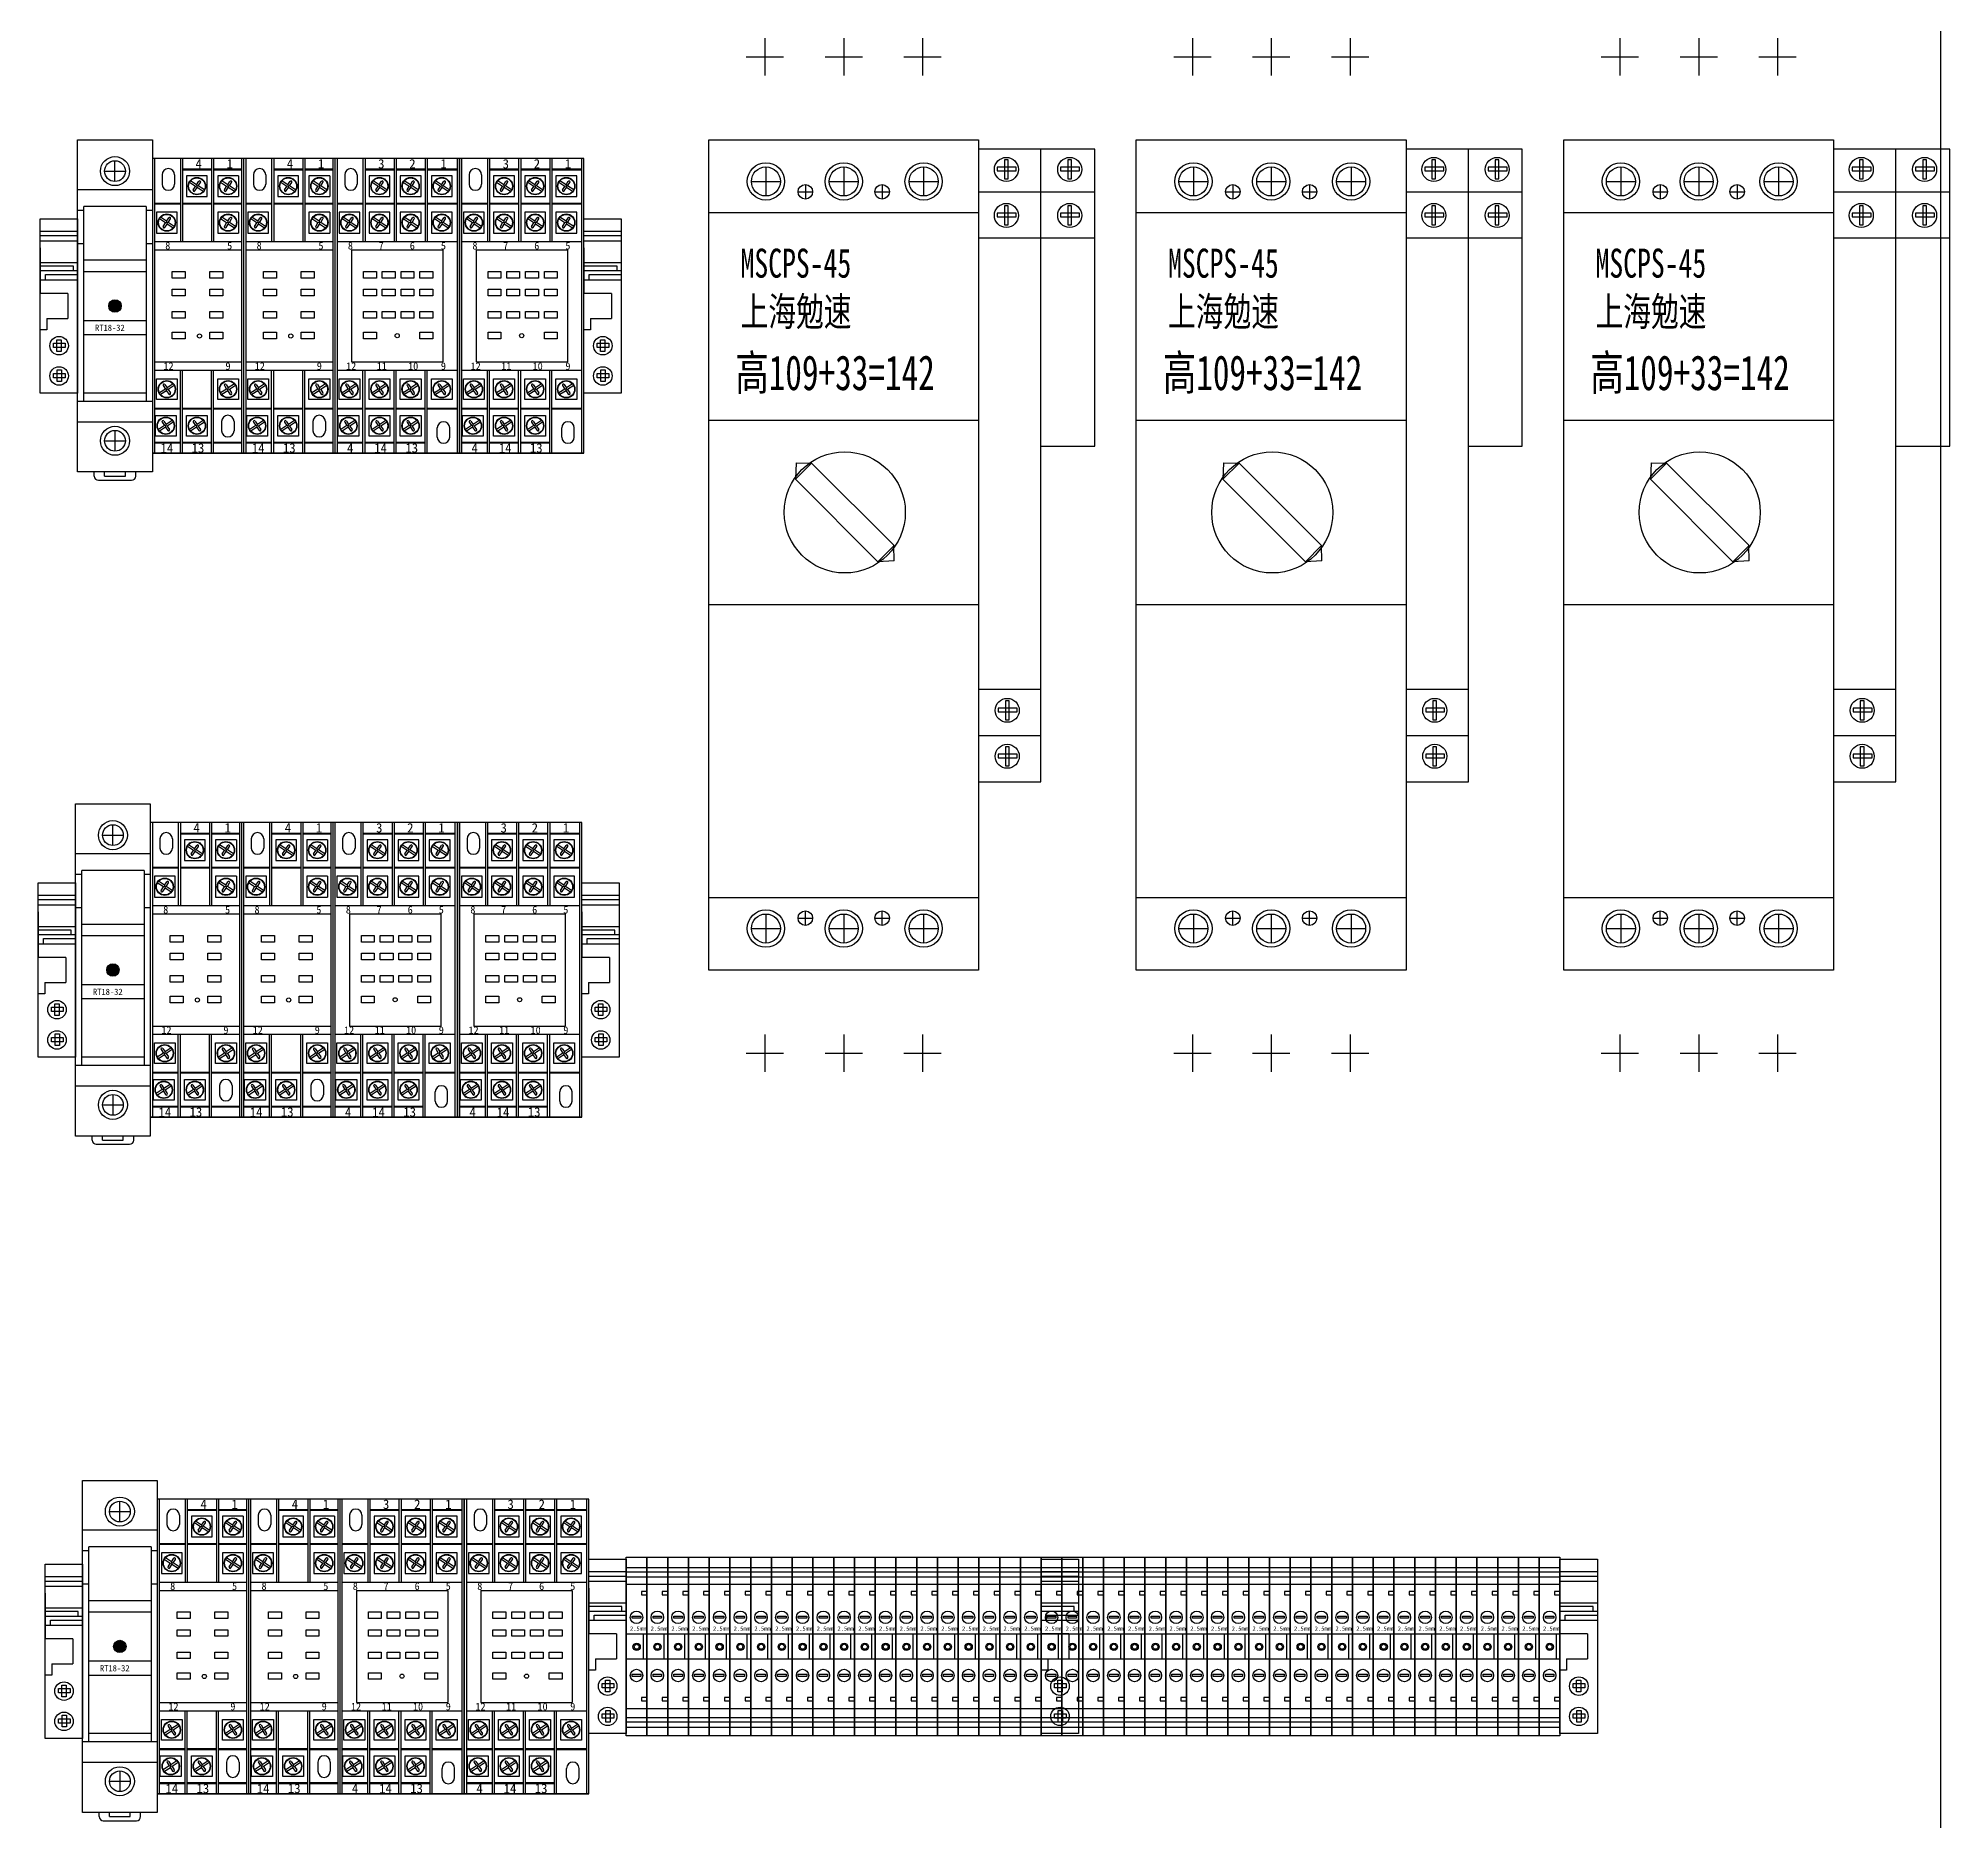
# Model space of a CAD drawing. Extents: x 1618480 to 1619080, y 413466 to 415066.
# Drawn here: x 1618566.8 to 1619027.4, y 414052.4 to 414481.8 of the extents above; entities that cross this region are included whole.
import ezdxf

# ---------------------------------------------------------------- set-up
doc = ezdxf.new("R2010")
doc.units = 0
doc.header["$MEASUREMENT"] = 0
for name, color, linetype in [('EQUIP-插座', 3, 'Continuous'), ('LY-JS-BJ', 7, 'Continuous'), ('LY-JS-YQJ', 7, 'Continuous'), ('注释', 1, 'Continuous')]:
    doc.layers.add(name, color=color, linetype=linetype)
doc.layers.add('LY-二次控制图', color=7, linetype='Continuous', lineweight=18)
doc.styles.add('-宋体', font='', dxfattribs={"width": 0.65})
doc.styles.get('-宋体').set_extended_font_data('NSimSun')

# ---------------------------------------------------------------- blocks, each defined once
blk = doc.blocks.new('端子堵头')
at = {"layer": 'LY-JS-YQJ'}
for p, q in [((0, 39.03), (9, 39.03)), ((0, 37.96), (9, 37.96)), ((0, 36.73), (9, 36.73)), ((0, 35), (0, 24)), ((9, 35), (9, 24)), ((9, 34.58), (9, 33.47)), ((0, 31.48), (9, 31.48)), ((7.97, 30.59), (0, 30.59)), ((0, 29.53), (9, 29.53)), ((1.25, 27.32), (1.25, 28.56)), ((1.25, 28.56), (9, 28.56)), ((7.97, 29.53), (7.97, 30.59)), ((0, 27.32), (9, 27.32)), ((6.66, 24), (0, 24)), ((6.66, 24), (6.66, 18)), ((1.59, 15.27), (0, 15.27)), ((1.59, 18), (1.59, 15.27)), ((1.59, 18), (6.66, 18))]:
    blk.add_line(p, q, dxfattribs=at)
for points in [[(0, 42), (9, 42), (9, 0), (0, 0)], [(3.2, 12.05), (6.01, 12.05), (6.01, 10.99), (3.2, 10.99)], [(5.06, 12.84), (5.06, 10.03), (3.99, 10.03), (3.99, 12.84)], [(3.2, 4.76), (6.01, 4.76), (6.01, 3.69), (3.2, 3.69)], [(5.13, 5.6), (5.13, 2.79), (4.06, 2.79), (4.06, 5.6)]]:
    blk.add_lwpolyline(points, close=True, dxfattribs=at)
for centre in [(4.54, 11.43), (4.54, 4.14)]:
    blk.add_circle(centre, 2.23, dxfattribs=at)
blk = doc.blocks.new('HH54P')
at = {"layer": 'LY-JS-YQJ'}
for p, q in [((0, 71), (0, 68.5)), ((30, 71), (0, 71)), ((0, 71), (0, 0)), ((0.5, 71), (0.5, 0)), ((6.75, 71), (6.75, 51)), ((7.25, 71), (7.25, 51)), ((14.25, 71), (14.25, 51)), ((14.75, 71), (14.75, 51)), ((21.75, 71), (21.75, 51)), ((22.25, 71), (22.25, 51)), ((29.5, 0), (29.5, 71)), ((30, 0), (30, 71)), ((2.34, 67.09), (2.34, 64.88)), ((5.34, 67.09), (5.34, 64.88)), ((7.25, 68.5), (14.25, 68.5)), ((7.25, 68.3), (14.25, 68.3)), ((13.24, 66.87), (8.24, 66.87)), ((8.24, 66.87), (8.24, 61.87)), ((10.4, 64.3), (8.95, 65.27)), ((10.67, 64.71), (9.21, 65.67)), ((10.67, 64.71), (11.21, 65.53)), ((10.67, 64.71), (10.8, 64.04)), ((11.07, 64.44), (11.61, 65.26)), ((13.24, 61.87), (13.24, 66.87)), ((14.75, 68.5), (21.75, 68.5)), ((14.75, 68.3), (21.75, 68.3)), ((15.74, 66.87), (15.74, 61.87)), ((20.74, 66.87), (15.74, 66.87)), ((17.9, 64.3), (16.45, 65.27)), ((18.17, 64.71), (16.71, 65.67)), ((18.17, 64.71), (18.71, 65.53)), ((18.17, 64.71), (18.3, 64.04)), ((18.57, 64.44), (19.11, 65.26)), ((20.74, 61.87), (20.74, 66.87)), ((22.25, 68.5), (29.5, 68.5)), ((22.25, 68.3), (29.5, 68.3)), ((28.24, 66.87), (23.24, 66.87)), ((23.24, 66.87), (23.24, 61.87)), ((25.4, 64.3), (23.95, 65.27)), ((25.67, 64.71), (24.21, 65.67)), ((25.67, 64.71), (26.21, 65.53)), ((25.67, 64.71), (25.8, 64.04)), ((26.07, 64.44), (26.61, 65.26)), ((28.24, 61.87), (28.24, 66.87)), ((0.5, 60.3), (6.75, 60.3)), ((0.5, 60.1), (6.75, 60.1)), ((7.25, 60.3), (14.25, 60.3)), ((7.25, 60.1), (14.25, 60.1)), ((8.24, 61.87), (13.24, 61.87)), ((9.86, 63.48), (10.4, 64.3)), ((10.26, 63.22), (10.8, 64.04)), ((11.07, 64.44), (10.4, 64.3)), ((12.26, 63.08), (10.8, 64.04)), ((12.53, 63.48), (11.07, 64.44)), ((14.75, 60.3), (21.75, 60.3)), ((14.75, 60.1), (21.75, 60.1)), ((15.74, 61.87), (20.74, 61.87)), ((17.36, 63.48), (17.9, 64.3)), ((17.76, 63.22), (18.3, 64.04)), ((18.57, 64.44), (17.9, 64.3)), ((19.76, 63.08), (18.3, 64.04)), ((20.03, 63.48), (18.57, 64.44)), ((22.25, 60.3), (29.5, 60.3)), ((22.25, 60.1), (29.5, 60.1)), ((23.24, 61.87), (28.24, 61.87)), ((24.86, 63.48), (25.4, 64.3)), ((25.26, 63.22), (25.8, 64.04)), ((26.07, 64.44), (25.4, 64.3)), ((27.26, 63.08), (25.8, 64.04)), ((27.53, 63.48), (26.07, 64.44)), ((5.99, 58.07), (0.99, 58.07)), ((0.99, 58.07), (0.99, 53.07)), ((3.15, 55.51), (1.7, 56.47)), ((3.42, 55.91), (1.96, 56.87)), ((2.61, 54.68), (3.15, 55.51)), ((3.82, 55.64), (3.15, 55.51)), ((3.42, 55.91), (3.96, 56.73)), ((3.42, 55.91), (3.55, 55.24)), ((3.82, 55.64), (4.36, 56.46)), ((5.28, 54.68), (3.82, 55.64)), ((5.99, 53.07), (5.99, 58.07)), ((8.24, 58.07), (8.24, 53.07)), ((13.24, 58.07), (8.24, 58.07)), ((10.4, 55.51), (8.95, 56.47)), ((10.67, 55.91), (9.21, 56.87)), ((9.86, 54.68), (10.4, 55.51)), ((11.07, 55.64), (10.4, 55.51)), ((10.67, 55.91), (11.21, 56.73)), ((10.67, 55.91), (10.8, 55.24)), ((11.07, 55.64), (11.61, 56.46)), ((12.53, 54.68), (11.07, 55.64)), ((13.24, 53.07), (13.24, 58.07)), ((20.74, 58.07), (15.74, 58.07)), ((15.74, 58.07), (15.74, 53.07)), ((17.9, 55.51), (16.45, 56.47)), ((18.17, 55.91), (16.71, 56.87)), ((17.36, 54.68), (17.9, 55.51)), ((18.57, 55.64), (17.9, 55.51)), ((18.17, 55.91), (18.71, 56.73)), ((18.17, 55.91), (18.3, 55.24)), ((18.57, 55.64), (19.11, 56.46)), ((20.03, 54.68), (18.57, 55.64)), ((20.74, 53.07), (20.74, 58.07)), ((23.24, 58.07), (23.24, 53.07)), ((28.24, 58.07), (23.24, 58.07)), ((25.4, 55.51), (23.95, 56.47)), ((25.67, 55.91), (24.21, 56.87)), ((24.86, 54.68), (25.4, 55.51)), ((26.07, 55.64), (25.4, 55.51)), ((25.67, 55.91), (26.21, 56.73)), ((25.67, 55.91), (25.8, 55.24)), ((26.07, 55.64), (26.61, 56.46)), ((27.53, 54.68), (26.07, 55.64)), ((28.24, 53.07), (28.24, 58.07)), ((0.5, 51), (29.5, 51)), ((0.99, 53.07), (5.99, 53.07)), ((3.01, 54.42), (3.55, 55.24)), ((5.01, 54.28), (3.55, 55.24)), ((8.24, 53.07), (13.24, 53.07)), ((10.26, 54.42), (10.8, 55.24)), ((12.26, 54.28), (10.8, 55.24)), ((15.74, 53.07), (20.74, 53.07)), ((17.76, 54.42), (18.3, 55.24)), ((19.76, 54.28), (18.3, 55.24)), ((23.24, 53.07), (28.24, 53.07)), ((25.26, 54.42), (25.8, 55.24)), ((27.26, 54.28), (25.8, 55.24)), ((4, 49), (4, 22)), ((4, 49), (26, 49)), ((26, 49), (26, 22)), ((0.5, 20), (29.5, 20)), ((4, 22), (26, 22)), ((6.75, 0), (6.75, 20)), ((7.25, 0), (7.25, 20)), ((14.25, 0), (14.25, 20)), ((14.75, 0), (14.75, 20)), ((21.75, 0), (21.75, 20)), ((22.25, 0), (22.25, 20)), ((0.99, 12.93), (0.99, 17.93)), ((0.99, 17.93), (5.99, 17.93)), ((3.15, 15.49), (1.7, 14.53)), ((3.42, 15.09), (1.96, 14.13)), ((2.61, 16.32), (3.15, 15.49)), ((3.01, 16.58), (3.55, 15.76)), ((3.82, 15.36), (3.15, 15.49)), ((3.42, 15.09), (3.55, 15.76)), ((3.42, 15.09), (3.96, 14.27)), ((5.01, 16.72), (3.55, 15.76)), ((5.28, 16.32), (3.82, 15.36)), ((3.82, 15.36), (4.36, 14.54)), ((5.99, 17.93), (5.99, 12.93)), ((8.24, 17.93), (13.24, 17.93)), ((8.24, 12.93), (8.24, 17.93)), ((10.4, 15.49), (8.95, 14.53)), ((10.67, 15.09), (9.21, 14.13)), ((9.86, 16.32), (10.4, 15.49)), ((10.26, 16.58), (10.8, 15.76)), ((11.07, 15.36), (10.4, 15.49)), ((10.67, 15.09), (10.8, 15.76)), ((10.67, 15.09), (11.21, 14.27)), ((12.26, 16.72), (10.8, 15.76)), ((12.53, 16.32), (11.07, 15.36)), ((11.07, 15.36), (11.61, 14.54)), ((13.24, 17.93), (13.24, 12.93)), ((15.74, 12.93), (15.74, 17.93)), ((15.74, 17.93), (20.74, 17.93)), ((17.9, 15.49), (16.45, 14.53)), ((18.17, 15.09), (16.71, 14.13)), ((17.36, 16.32), (17.9, 15.49)), ((17.76, 16.58), (18.3, 15.76)), ((18.57, 15.36), (17.9, 15.49)), ((18.17, 15.09), (18.3, 15.76)), ((18.17, 15.09), (18.71, 14.27)), ((19.76, 16.72), (18.3, 15.76)), ((20.03, 16.32), (18.57, 15.36)), ((18.57, 15.36), (19.11, 14.54)), ((20.74, 17.93), (20.74, 12.93)), ((23.24, 17.93), (28.24, 17.93)), ((23.24, 12.93), (23.24, 17.93)), ((25.4, 15.49), (23.95, 14.53)), ((25.67, 15.09), (24.21, 14.13)), ((24.86, 16.32), (25.4, 15.49)), ((25.26, 16.58), (25.8, 15.76)), ((26.07, 15.36), (25.4, 15.49)), ((25.67, 15.09), (25.8, 15.76)), ((25.67, 15.09), (26.21, 14.27)), ((27.26, 16.72), (25.8, 15.76)), ((27.53, 16.32), (26.07, 15.36)), ((26.07, 15.36), (26.61, 14.54)), ((28.24, 17.93), (28.24, 12.93)), ((0.5, 10.9), (6.75, 10.9)), ((0.5, 10.7), (6.75, 10.7)), ((5.99, 12.93), (0.99, 12.93)), ((7.25, 10.9), (14.25, 10.9)), ((7.25, 10.7), (14.25, 10.7)), ((13.24, 12.93), (8.24, 12.93)), ((14.75, 10.9), (21.75, 10.9)), ((14.75, 10.7), (21.75, 10.7)), ((20.74, 12.93), (15.74, 12.93)), ((22.25, 10.9), (29.5, 10.9)), ((22.25, 10.7), (29.5, 10.7)), ((28.24, 12.93), (23.24, 12.93)), ((0.74, 4.13), (0.74, 9.13)), ((0.74, 9.13), (5.74, 9.13)), ((2.9, 6.7), (1.45, 5.73)), ((3.17, 6.29), (1.71, 5.33)), ((2.36, 7.52), (2.9, 6.7)), ((2.76, 7.78), (3.3, 6.96)), ((3.57, 6.56), (2.9, 6.7)), ((3.17, 6.29), (3.3, 6.96)), ((3.17, 6.29), (3.71, 5.47)), ((4.76, 7.92), (3.3, 6.96)), ((5.03, 7.52), (3.57, 6.56)), ((3.57, 6.56), (4.11, 5.74)), ((5.74, 9.13), (5.74, 4.13)), ((8.24, 9.13), (13.24, 9.13)), ((8.24, 4.13), (8.24, 9.13)), ((10.4, 6.7), (8.95, 5.73)), ((10.67, 6.29), (9.21, 5.33)), ((9.86, 7.52), (10.4, 6.7)), ((10.26, 7.78), (10.8, 6.96)), ((11.07, 6.56), (10.4, 6.7)), ((10.67, 6.29), (10.8, 6.96)), ((10.67, 6.29), (11.21, 5.47)), ((12.26, 7.92), (10.8, 6.96)), ((12.53, 7.52), (11.07, 6.56)), ((11.07, 6.56), (11.61, 5.74)), ((13.24, 9.13), (13.24, 4.13)), ((15.74, 4.13), (15.74, 9.13)), ((15.74, 9.13), (20.74, 9.13)), ((17.9, 6.7), (16.45, 5.73)), ((18.17, 6.29), (16.71, 5.33)), ((17.36, 7.52), (17.9, 6.7)), ((17.76, 7.78), (18.3, 6.96)), ((18.57, 6.56), (17.9, 6.7)), ((18.17, 6.29), (18.3, 6.96)), ((18.17, 6.29), (18.71, 5.47)), ((19.76, 7.92), (18.3, 6.96)), ((20.03, 7.52), (18.57, 6.56)), ((18.57, 6.56), (19.11, 5.74)), ((20.74, 9.13), (20.74, 4.13)), ((24.65, 3.91), (24.65, 6.12)), ((27.65, 3.91), (27.65, 6.12)), ((30, 0), (0, 0)), ((0, 0), (30, 0)), ((0.5, 2.7), (6.75, 2.7)), ((0.5, 2.5), (6.75, 2.5)), ((5.74, 4.13), (0.74, 4.13)), ((7.25, 2.7), (14.25, 2.7)), ((7.25, 2.5), (14.25, 2.5)), ((13.24, 4.13), (8.24, 4.13)), ((14.75, 2.7), (21.75, 2.7)), ((14.75, 2.5), (21.75, 2.5)), ((20.74, 4.13), (15.74, 4.13))]:
    blk.add_line(p, q, dxfattribs=at)
for points in [[(6.88, 43.81), (9.97, 43.81), (9.97, 42.22), (6.88, 42.22)], [(11.41, 43.81), (14.5, 43.81), (14.5, 42.22), (11.41, 42.22)], [(15.93, 43.81), (19.03, 43.81), (19.03, 42.22), (15.93, 42.22)], [(20.46, 43.81), (23.56, 43.81), (23.56, 42.22), (20.46, 42.22)], [(6.88, 39.53), (9.97, 39.53), (9.97, 37.95), (6.88, 37.95)], [(11.41, 39.53), (14.5, 39.53), (14.5, 37.95), (11.41, 37.95)], [(15.93, 39.53), (19.03, 39.53), (19.03, 37.95), (15.93, 37.95)], [(20.46, 39.53), (23.56, 39.53), (23.56, 37.95), (20.46, 37.95)], [(6.88, 34.15), (9.97, 34.15), (9.97, 32.57), (6.88, 32.57)], [(11.41, 34.15), (14.5, 34.15), (14.5, 32.57), (11.41, 32.57)], [(15.93, 34.15), (19.03, 34.15), (19.03, 32.57), (15.93, 32.57)], [(20.46, 34.15), (23.56, 34.15), (23.56, 32.57), (20.46, 32.57)], [(6.88, 29.16), (9.97, 29.16), (9.97, 27.58), (6.88, 27.58)], [(20.46, 29.16), (23.56, 29.16), (23.56, 27.58), (20.46, 27.58)]]:
    blk.add_lwpolyline(points, close=True, dxfattribs=at)
for centre, radius in [((10.74, 64.37), 2.09), ((10.74, 64.37), 2), ((18.24, 64.37), 2.09), ((18.24, 64.37), 2), ((25.74, 64.37), 2.09), ((25.74, 64.37), 2), ((3.49, 55.57), 2.09), ((3.49, 55.57), 2), ((10.74, 55.57), 2.09), ((10.74, 55.57), 2), ((18.24, 55.57), 2.09), ((18.24, 55.57), 2), ((25.74, 55.57), 2.09), ((25.74, 55.57), 2), ((15, 28.33), 0.5), ((3.49, 15.43), 2.09), ((3.49, 15.43), 2), ((10.74, 15.43), 2.09), ((10.74, 15.43), 2), ((18.24, 15.43), 2.09), ((18.24, 15.43), 2), ((25.74, 15.43), 2.09), ((25.74, 15.43), 2), ((3.24, 6.63), 2.09), ((3.24, 6.63), 2), ((10.74, 6.63), 2.09), ((10.74, 6.63), 2), ((18.24, 6.63), 2.09), ((18.24, 6.63), 2)]:
    blk.add_circle(centre, radius, dxfattribs=at)
for centre, radius, start, end in [((3.84, 67.09), 1.5, 0, 180), ((3.84, 64.88), 1.5, 180, 0), ((11.41, 65.39), 0.24, 326.5949, 146.5949), ((18.91, 65.39), 0.24, 326.5949, 146.5949), ((26.41, 65.39), 0.24, 326.5949, 146.5949), ((10.06, 63.35), 0.24, 146.5949, 326.5949), ((17.56, 63.35), 0.24, 146.5949, 326.5949), ((25.06, 63.35), 0.24, 146.5949, 326.5949), ((4.16, 56.6), 0.24, 326.5949, 146.5949), ((11.41, 56.6), 0.24, 326.5949, 146.5949), ((18.91, 56.6), 0.24, 326.5949, 146.5949), ((26.41, 56.6), 0.24, 326.5949, 146.5949), ((2.81, 54.55), 0.24, 146.5949, 326.5949), ((10.06, 54.55), 0.24, 146.5949, 326.5949), ((17.56, 54.55), 0.24, 146.5949, 326.5949), ((25.06, 54.55), 0.24, 146.5949, 326.5949), ((2.81, 16.45), 0.24, 33.4051, 213.4051), ((4.16, 14.4), 0.24, 213.4051, 33.4051), ((10.06, 16.45), 0.24, 33.4051, 213.4051), ((11.41, 14.4), 0.24, 213.4051, 33.4051), ((17.56, 16.45), 0.24, 33.4051, 213.4051), ((18.91, 14.4), 0.24, 213.4051, 33.4051), ((25.06, 16.45), 0.24, 33.4051, 213.4051), ((26.41, 14.4), 0.24, 213.4051, 33.4051), ((2.56, 7.65), 0.24, 33.4051, 213.4051), ((3.91, 5.61), 0.24, 213.4051, 33.4051), ((10.06, 7.65), 0.24, 33.4051, 213.4051), ((11.41, 5.61), 0.24, 213.4051, 33.4051), ((17.56, 7.65), 0.24, 33.4051, 213.4051), ((18.91, 5.61), 0.24, 213.4051, 33.4051), ((26.15, 6.12), 1.5, 0, 180), ((26.15, 3.91), 1.5, 180, 0)]:
    blk.add_arc(centre, radius, start, end, dxfattribs=at)
for s, insert, char_height, width, attachment_point in [('{\\fSimSun|b0|i0|c134|p2;3}', (10.4, 70.88), 2.25, 1.0919, 1), ('{\\fSimSun|b0|i0|c134|p2;2}', (17.9, 70.88), 2.25, 1.0919, 1), ('{\\fSimSun|b0|i0|c134|p2;1}', (25.4, 70.88), 2.25, 1.0919, 1), ('{\\fSimSun|b0|i0|c134|p2;8}', (3.12, 50.91), 1.8, 0.8735, 1), ('{\\fSimSun|b0|i0|c134|p2;7}', (10.52, 50.91), 1.8, 0.8735, 1), ('{\\fSimSun|b0|i0|c134|p2;6}', (18.02, 50.91), 1.8, 0.8735, 1), ('{\\fSimSun|b0|i0|c134|p2;5}', (25.52, 50.91), 1.8, 0.8735, 1), ('{\\fSimSun|b0|i0|c134|p2;12}', (2.68, 21.91), 1.8, 0.8735, 1), ('{\\fSimSun|b0|i0|c134|p2;11}', (10.07, 21.91), 1.8, 0.8735, 1), ('{\\fSimSun|b0|i0|c134|p2;10}', (17.62, 21.91), 1.8, 0.8735, 1), ('{\\fSimSun|b0|i0|c134|p2;9}', (25.52, 21.91), 1.8, 0.8735, 1), ('{\\fSimSun|b0|i0|c134|p2;4}', (2.9, 0.12), 2.25, 1.0919, 7), ('{\\fSimSun|b0|i0|c134|p2;14}', (9.47, 0.12), 2.25, 1.0919, 7), ('{\\fSimSun|b0|i0|c134|p2;13}', (16.97, 0.12), 2.25, 1.0919, 7)]:
    blk.add_mtext(s, dxfattribs=dict(at, insert=insert, char_height=char_height, width=width, attachment_point=attachment_point))
blk = doc.blocks.new('RT18保险 正视图')
at = {"layer": 'LY-JS-YQJ'}
blk.add_hatch(color=1, dxfattribs=at).paths.add_polyline_path([(1.5, -40, 1), (-1.5, -40, 1)])
for p, q in [((-9, -80), (-9, 0)), ((-9, 0), (9, 0)), ((9, 0), (9, -80)), ((-2.5, -7.51), (2.5, -7.51)), ((0, -10.01), (0, -5.01)), ((9, -12.01), (-9, -12.01)), ((-7.5, -17), (-9, -17)), ((7.5, -16), (-7.5, -16)), ((-7.5, -63), (-7.5, -16)), ((7.5, -16), (7.5, -63)), ((9, -17), (7.5, -17)), ((-7.5, -25), (-9, -25)), ((9, -25), (7.5, -25)), ((7.5, -29), (-7.5, -29)), ((7.5, -31.75), (-7.5, -31.75)), ((-7.5, -43.5), (7.5, -43.5)), ((-7.5, -46.9), (7.5, -46.9)), ((9, -63), (-9, -63)), ((7.5, -61), (-7.5, -61)), ((9, -67.99), (-9, -67.99)), ((-2.5, -72.49), (2.5, -72.49)), ((0, -69.99), (0, -74.99)), ((9, -80), (-9, -80)), ((-5, -81), (-5, -80)), ((-4, -82), (4, -82)), ((-2.5, -81), (-2.5, -80)), ((-2.5, -81), (2.5, -81)), ((2.5, -81), (2.5, -80)), ((5, -81), (5, -80))]:
    blk.add_line(p, q, dxfattribs=at)
for centre, radius in [((0, -7.51), 3.5), ((0, -7.51), 2.5), ((0, -72.49), 3.5), ((0, -72.49), 2.5)]:
    blk.add_circle(centre, radius, dxfattribs=at)
at = {"layer": 'LY-JS-YQJ', "color": 1}
blk.add_circle((0, -40), 1.5, dxfattribs=at)
at = {"layer": 'LY-JS-YQJ'}
for centre, start, end in [((-4, -81), 180, 270), ((4, -81), 270, 0)]:
    blk.add_arc(centre, 1, start, end, dxfattribs=at)
at = {"layer": 'LY-JS-YQJ', "insert": (-4.8, -44.5), "char_height": 1.5, "width": 12.3, "attachment_point": 1}
blk.add_mtext('RT18-32', dxfattribs=at)
blk = doc.blocks.new('RT18-32X-6A')
at = {"layer": 'LY-JS-YQJ'}
blk.add_blockref('RT18保险 正视图', (9, 80), dxfattribs=at)
blk = doc.blocks.new('HH52P')
at = {"layer": 'LY-JS-YQJ'}
for p, q in [((0, 71), (0, 0)), ((22, 71), (0, 71)), ((0, 71), (0, 68.5)), ((0.5, 71), (0.5, 0)), ((6.75, 71), (6.75, 51)), ((7.25, 71), (7.25, 51)), ((14.25, 71), (14.25, 51)), ((14.75, 71), (14.75, 51)), ((21.5, 71), (21.5, 0)), ((22, 71), (22, 0)), ((2.34, 67.09), (2.34, 64.88)), ((5.34, 67.09), (5.34, 64.88)), ((7.25, 68.5), (14.25, 68.5)), ((7.25, 68.3), (14.25, 68.3)), ((8.24, 66.87), (8.24, 61.87)), ((13.24, 66.87), (8.24, 66.87)), ((10.4, 64.3), (8.95, 65.27)), ((10.67, 64.71), (9.21, 65.67)), ((10.67, 64.71), (11.21, 65.53)), ((10.67, 64.71), (10.8, 64.04)), ((11.07, 64.44), (11.61, 65.26)), ((13.24, 61.87), (13.24, 66.87)), ((14.75, 68.5), (21.5, 68.5)), ((14.75, 68.3), (21.5, 68.3)), ((20.74, 66.87), (15.74, 66.87)), ((15.74, 66.87), (15.74, 61.87)), ((17.9, 64.3), (16.45, 65.27)), ((18.17, 64.71), (16.71, 65.67)), ((18.17, 64.71), (18.71, 65.53)), ((18.17, 64.71), (18.3, 64.04)), ((18.57, 64.44), (19.11, 65.26)), ((20.74, 66.87), (20.74, 61.87)), ((0.5, 60.3), (6.75, 60.3)), ((0.5, 60.1), (6.75, 60.1)), ((7.25, 60.3), (14.25, 60.3)), ((7.25, 60.1), (14.25, 60.1)), ((8.24, 61.87), (13.24, 61.87)), ((9.86, 63.48), (10.4, 64.3)), ((10.26, 63.22), (10.8, 64.04)), ((11.07, 64.44), (10.4, 64.3)), ((12.26, 63.08), (10.8, 64.04)), ((12.53, 63.48), (11.07, 64.44)), ((14.75, 60.3), (21.5, 60.3)), ((14.75, 60.1), (21.5, 60.1)), ((15.74, 61.87), (20.74, 61.87)), ((17.36, 63.48), (17.9, 64.3)), ((17.76, 63.22), (18.3, 64.04)), ((18.57, 64.44), (17.9, 64.3)), ((19.76, 63.08), (18.3, 64.04)), ((20.03, 63.48), (18.57, 64.44)), ((0.99, 58.07), (0.99, 53.07)), ((5.99, 58.07), (0.99, 58.07)), ((3.15, 55.51), (1.7, 56.47)), ((3.42, 55.91), (1.96, 56.87)), ((2.61, 54.68), (3.15, 55.51)), ((3.82, 55.64), (3.15, 55.51)), ((3.42, 55.91), (3.96, 56.73)), ((3.42, 55.91), (3.55, 55.24)), ((3.82, 55.64), (4.36, 56.46)), ((5.28, 54.68), (3.82, 55.64)), ((5.99, 53.07), (5.99, 58.07)), ((15.74, 58.07), (15.74, 53.07)), ((20.74, 58.07), (15.74, 58.07)), ((17.9, 55.51), (16.45, 56.47)), ((18.17, 55.91), (16.71, 56.87)), ((17.36, 54.68), (17.9, 55.51)), ((18.57, 55.64), (17.9, 55.51)), ((18.17, 55.91), (18.71, 56.73)), ((18.17, 55.91), (18.3, 55.24)), ((18.57, 55.64), (19.11, 56.46)), ((20.03, 54.68), (18.57, 55.64)), ((20.74, 58.07), (20.74, 53.07)), ((0.5, 51), (21.5, 51)), ((0.99, 53.07), (5.99, 53.07)), ((3.01, 54.42), (3.55, 55.24)), ((5.01, 54.28), (3.55, 55.24)), ((15.74, 53.07), (20.74, 53.07)), ((17.76, 54.42), (18.3, 55.24)), ((19.76, 54.28), (18.3, 55.24)), ((0.5, 49), (21.5, 49)), ((0.5, 22), (21.5, 22)), ((0.5, 20), (21.5, 20)), ((6.75, 0), (6.75, 20)), ((7.25, 0), (7.25, 20)), ((14.25, 0), (14.25, 20)), ((14.75, 0), (14.75, 20)), ((0.99, 17.93), (5.99, 17.93)), ((0.99, 12.93), (0.99, 17.93)), ((3.15, 15.49), (1.7, 14.53)), ((3.42, 15.09), (1.96, 14.13)), ((2.61, 16.32), (3.15, 15.49)), ((3.01, 16.58), (3.55, 15.76)), ((3.82, 15.36), (3.15, 15.49)), ((3.42, 15.09), (3.55, 15.76)), ((3.42, 15.09), (3.96, 14.27)), ((5.01, 16.72), (3.55, 15.76)), ((5.28, 16.32), (3.82, 15.36)), ((3.82, 15.36), (4.36, 14.54)), ((5.99, 17.93), (5.99, 12.93)), ((15.74, 17.93), (20.74, 17.93)), ((15.74, 12.93), (15.74, 17.93)), ((17.9, 15.49), (16.45, 14.53)), ((18.17, 15.09), (16.71, 14.13)), ((17.36, 16.32), (17.9, 15.49)), ((17.76, 16.58), (18.3, 15.76)), ((18.57, 15.36), (17.9, 15.49)), ((18.17, 15.09), (18.3, 15.76)), ((18.17, 15.09), (18.71, 14.27)), ((19.76, 16.72), (18.3, 15.76)), ((20.03, 16.32), (18.57, 15.36)), ((18.57, 15.36), (19.11, 14.54)), ((20.74, 17.93), (20.74, 12.93)), ((0.5, 10.9), (6.75, 10.9)), ((0.5, 10.7), (6.75, 10.7)), ((5.99, 12.93), (0.99, 12.93)), ((7.25, 10.9), (14.25, 10.9)), ((7.25, 10.7), (14.25, 10.7)), ((14.75, 10.9), (21.5, 10.9)), ((14.75, 10.7), (21.5, 10.7)), ((20.74, 12.93), (15.74, 12.93)), ((0.74, 9.13), (5.74, 9.13)), ((0.74, 4.13), (0.74, 9.13)), ((2.9, 6.7), (1.45, 5.73)), ((3.17, 6.29), (1.71, 5.33)), ((2.36, 7.52), (2.9, 6.7)), ((2.76, 7.78), (3.3, 6.96)), ((3.57, 6.56), (2.9, 6.7)), ((3.17, 6.29), (3.3, 6.96)), ((3.17, 6.29), (3.71, 5.47)), ((4.76, 7.92), (3.3, 6.96)), ((5.03, 7.52), (3.57, 6.56)), ((3.57, 6.56), (4.11, 5.74)), ((5.74, 9.13), (5.74, 4.13)), ((8.24, 4.13), (8.24, 9.13)), ((8.24, 9.13), (13.24, 9.13)), ((10.4, 6.7), (8.95, 5.73)), ((10.67, 6.29), (9.21, 5.33)), ((9.86, 7.52), (10.4, 6.7)), ((10.26, 7.78), (10.8, 6.96)), ((11.07, 6.56), (10.4, 6.7)), ((10.67, 6.29), (10.8, 6.96)), ((10.67, 6.29), (11.21, 5.47)), ((12.26, 7.92), (10.8, 6.96)), ((12.53, 7.52), (11.07, 6.56)), ((11.07, 6.56), (11.61, 5.74)), ((13.24, 9.13), (13.24, 4.13)), ((16.7, 7.65), (16.7, 5.44)), ((19.7, 7.65), (19.7, 5.44)), ((0, 0), (22, 0)), ((22, 0), (0, 0)), ((0.5, 2.7), (6.75, 2.7)), ((0.5, 2.5), (6.75, 2.5)), ((5.74, 4.13), (0.74, 4.13)), ((7.25, 2.7), (14.25, 2.7)), ((7.25, 2.5), (14.25, 2.5)), ((13.24, 4.13), (8.24, 4.13)), ((14.75, 2.7), (21.5, 2.7)), ((14.75, 2.5), (21.5, 2.5))]:
    blk.add_line(p, q, dxfattribs=at)
for points in [[(4.81, 43.81), (7.91, 43.81), (7.91, 42.22), (4.81, 42.22)], [(13.87, 43.81), (16.97, 43.81), (16.97, 42.22), (13.87, 42.22)], [(4.81, 39.53), (7.91, 39.53), (7.91, 37.95), (4.81, 37.95)], [(13.87, 39.53), (16.97, 39.53), (16.97, 37.95), (13.87, 37.95)], [(4.81, 34.15), (7.91, 34.15), (7.91, 32.57), (4.81, 32.57)], [(13.87, 34.15), (16.97, 34.15), (16.97, 32.57), (13.87, 32.57)], [(4.81, 29.16), (7.91, 29.16), (7.91, 27.58), (4.81, 27.58)], [(13.87, 29.16), (16.97, 29.16), (16.97, 27.58), (13.87, 27.58)]]:
    blk.add_lwpolyline(points, close=True, dxfattribs=at)
for centre, radius in [((10.74, 64.37), 2.09), ((10.74, 64.37), 2), ((18.24, 64.37), 2.09), ((18.24, 64.37), 2), ((3.49, 55.57), 2.09), ((3.49, 55.57), 2), ((18.24, 55.57), 2.09), ((18.24, 55.57), 2), ((11.36, 28.27), 0.5), ((3.49, 15.43), 2.09), ((3.49, 15.43), 2), ((18.24, 15.43), 2.09), ((18.24, 15.43), 2), ((3.24, 6.63), 2.09), ((3.24, 6.63), 2), ((10.74, 6.63), 2.09), ((10.74, 6.63), 2)]:
    blk.add_circle(centre, radius, dxfattribs=at)
for centre, radius, start, end in [((3.84, 67.09), 1.5, 0, 180), ((3.84, 64.88), 1.5, 180, 0), ((11.41, 65.39), 0.24, 326.5949, 146.5949), ((18.91, 65.39), 0.24, 326.5949, 146.5949), ((10.06, 63.35), 0.24, 146.5949, 326.5949), ((17.56, 63.35), 0.24, 146.5949, 326.5949), ((4.16, 56.6), 0.24, 326.5949, 146.5949), ((18.91, 56.6), 0.24, 326.5949, 146.5949), ((2.81, 54.55), 0.24, 146.5949, 326.5949), ((17.56, 54.55), 0.24, 146.5949, 326.5949), ((2.81, 16.45), 0.24, 33.4051, 213.4051), ((4.16, 14.4), 0.24, 213.4051, 33.4051), ((17.56, 16.45), 0.24, 33.4051, 213.4051), ((18.91, 14.4), 0.24, 213.4051, 33.4051), ((2.56, 7.65), 0.24, 33.4051, 213.4051), ((3.91, 5.61), 0.24, 213.4051, 33.4051), ((10.06, 7.65), 0.24, 33.4051, 213.4051), ((11.41, 5.61), 0.24, 213.4051, 33.4051), ((18.2, 7.65), 1.5, 0, 180), ((18.2, 5.44), 1.5, 180, 0)]:
    blk.add_arc(centre, radius, start, end, dxfattribs=at)
for s, insert, char_height, width, attachment_point in [('{\\fSimSun|b0|i0|c134|p2;4}', (10.4, 70.88), 2.25, 1.0919, 1), ('{\\fSimSun|b0|i0|c134|p2;1}', (17.9, 70.88), 2.25, 1.0919, 1), ('{\\fSimSun|b0|i0|c134|p2;8}', (3.12, 50.91), 1.8, 0.8735, 1), ('{\\fSimSun|b0|i0|c134|p2;5}', (18.02, 50.91), 1.8, 0.8735, 1), ('{\\fSimSun|b0|i0|c134|p2;12}', (2.68, 21.91), 1.8, 0.8735, 1), ('{\\fSimSun|b0|i0|c134|p2;9}', (17.62, 21.91), 1.8, 0.8735, 1), ('{\\fSimSun|b0|i0|c134|p2;14}', (1.97, 0.12), 2.25, 1.0919, 7), ('{\\fSimSun|b0|i0|c134|p2;13}', (9.47, 0.12), 2.25, 1.0919, 7)]:
    blk.add_mtext(s, dxfattribs=dict(at, insert=insert, char_height=char_height, width=width, attachment_point=attachment_point))
blk = doc.blocks.new('UK-2.5 5组')
at = {"layer": 'LY-JS-YQJ'}
for p, q in [((0, 19.03), (5, 19.03)), ((5, 19.03), (10, 19.03)), ((10, 19.03), (15, 19.03)), ((15, 19.03), (20, 19.03)), ((0, 17.96), (5, 17.96)), ((0, 16.73), (5, 16.73)), ((5, 17.96), (10, 17.96)), ((5, 16.73), (10, 16.73)), ((10, 17.96), (15, 17.96)), ((10, 16.73), (15, 16.73)), ((15, 17.96), (20, 17.96)), ((15, 16.73), (20, 16.73)), ((5, 13.21), (3.66, 13.21)), ((3.66, 13.21), (3.66, 12.43)), ((3.66, 12.43), (5, 12.43)), ((5, 12.43), (5, 11.32)), ((10, 13.21), (8.66, 13.21)), ((8.66, 13.21), (8.66, 12.43)), ((8.66, 12.43), (10, 12.43)), ((10, 12.43), (10, 11.32)), ((15, 13.21), (13.66, 13.21)), ((13.66, 13.21), (13.66, 12.43)), ((13.66, 12.43), (15, 12.43)), ((15, 12.43), (15, 11.32)), ((20, 13.21), (18.66, 13.21)), ((18.66, 13.21), (18.66, 12.43)), ((18.66, 12.43), (20, 12.43)), ((0, 3), (5, 3)), ((4.07, 3), (4.07, -3)), ((5, 3), (10, 3)), ((9.07, 3), (9.07, -3)), ((10, 3), (15, 3)), ((14.07, 3), (14.07, -3)), ((15, 3), (20, 3)), ((19.07, 3), (19.07, -3)), ((0, -3), (5, -3)), ((5, -3), (10, -3)), ((10, -3), (15, -3)), ((15, -3), (20, -3)), ((5, -12.33), (3.66, -12.33)), ((3.66, -12.33), (3.66, -13.11)), ((3.66, -13.11), (5, -13.11)), ((10, -12.33), (8.66, -12.33)), ((8.66, -12.33), (8.66, -13.11)), ((8.66, -13.11), (10, -13.11)), ((15, -12.33), (13.66, -12.33)), ((13.66, -12.33), (13.66, -13.11)), ((13.66, -13.11), (15, -13.11)), ((20, -12.33), (18.66, -12.33)), ((18.66, -12.33), (18.66, -13.11)), ((18.66, -13.11), (20, -13.11)), ((0, -17.12), (5, -17.12)), ((0, -18.19), (5, -18.19)), ((5, -17.12), (10, -17.12)), ((5, -18.19), (10, -18.19)), ((10, -17.12), (15, -17.12)), ((10, -18.19), (15, -18.19)), ((15, -17.12), (20, -17.12)), ((15, -18.19), (20, -18.19)), ((0, -19.42), (5, -19.42)), ((5, -19.42), (10, -19.42)), ((10, -19.42), (15, -19.42)), ((15, -19.42), (20, -19.42))]:
    blk.add_line(p, q, dxfattribs=at)
at = {"layer": 'LY-JS-YQJ', "color": 6}
for p, q in [((20, 19.03), (25, 19.03)), ((20, 17.96), (25, 17.96)), ((20, 16.73), (25, 16.73)), ((20, 12.43), (20, 11.32)), ((25, 13.21), (23.66, 13.21)), ((23.66, 13.21), (23.66, 12.43)), ((23.66, 12.43), (25, 12.43)), ((25, 12.43), (25, 11.32)), ((20, 3), (25, 3)), ((24.07, 3), (24.07, -3)), ((20, -3), (25, -3)), ((25, -12.33), (23.66, -12.33)), ((23.66, -12.33), (23.66, -13.11)), ((23.66, -13.11), (25, -13.11)), ((20, -17.12), (25, -17.12)), ((20, -18.19), (25, -18.19)), ((20, -19.42), (25, -19.42))]:
    blk.add_line(p, q, dxfattribs=at)
at = {"layer": 'LY-JS-YQJ'}
for points in [[(0, 21.5), (5, 21.5), (5, -21.5), (0, -21.5)], [(5, 21.5), (10, 21.5), (10, -21.5), (5, -21.5)], [(10, 21.5), (15, 21.5), (15, -21.5), (10, -21.5)], [(15, 21.5), (20, 21.5), (20, -21.5), (15, -21.5)], [(0, 15), (5, 15), (5, -15), (0, -15)], [(5, 15), (10, 15), (10, -15), (5, -15)], [(10, 15), (15, 15), (15, -15), (10, -15)], [(15, 15), (20, 15), (20, -15), (15, -15)], [(1.47, 7.3), (3.53, 7.3), (3.53, 6.79), (1.47, 6.79)], [(6.47, 7.3), (8.53, 7.3), (8.53, 6.79), (6.47, 6.79)], [(11.47, 7.3), (13.53, 7.3), (13.53, 6.79), (11.47, 6.79)], [(16.47, 7.3), (18.53, 7.3), (18.53, 6.79), (16.47, 6.79)], [(1.47, -6.71), (3.53, -6.71), (3.53, -7.23), (1.47, -7.23)], [(6.47, -6.71), (8.53, -6.71), (8.53, -7.23), (6.47, -7.23)], [(11.47, -6.71), (13.53, -6.71), (13.53, -7.23), (11.47, -7.23)], [(16.47, -6.71), (18.53, -6.71), (18.53, -7.23), (16.47, -7.23)]]:
    blk.add_lwpolyline(points, close=True, dxfattribs=at)
at = {"layer": 'LY-JS-YQJ', "color": 6}
for points in [[(20, 21.5), (25, 21.5), (25, -21.5), (20, -21.5)], [(20, 15), (25, 15), (25, -15), (20, -15)], [(21.47, 7.3), (23.53, 7.3), (23.53, 6.79), (21.47, 6.79)], [(21.47, -6.71), (23.53, -6.71), (23.53, -7.23), (21.47, -7.23)]]:
    blk.add_lwpolyline(points, close=True, dxfattribs=at)
at = {"layer": 'LY-JS-YQJ'}
for centre, radius in [((2.5, 7), 1.5), ((7.5, 7), 1.5), ((12.5, 7), 1.5), ((17.5, 7), 1.5), ((2.52, -0.08), 0.879), ((2.52, -0.08), 0.879), ((2.52, -0.08), 0.59), ((7.52, -0.08), 0.879), ((7.52, -0.08), 0.879), ((7.52, -0.08), 0.59), ((12.52, -0.08), 0.879), ((12.52, -0.08), 0.879), ((12.52, -0.08), 0.59), ((17.52, -0.08), 0.879), ((17.52, -0.08), 0.879), ((17.52, -0.08), 0.59), ((2.5, -7), 1.5), ((7.5, -7), 1.5), ((12.5, -7), 1.5), ((17.5, -7), 1.5)]:
    blk.add_circle(centre, radius, dxfattribs=at)
at = {"layer": 'LY-JS-YQJ', "color": 6}
for centre, radius in [((22.5, 7), 1.5), ((22.52, -0.08), 0.879), ((22.52, -0.08), 0.879), ((22.52, -0.08), 0.59), ((22.5, -7), 1.5)]:
    blk.add_circle(centre, radius, dxfattribs=at)
at = {"layer": 'LY-JS-YQJ', "char_height": 1, "width": 2.5692, "attachment_point": 1}
for insert in [(0.91, 4.81), (5.91, 4.81), (10.91, 4.81), (15.91, 4.81)]:
    blk.add_mtext('2.5mm', dxfattribs=dict(at, insert=insert))
at = {"layer": 'LY-JS-YQJ', "color": 6, "insert": (20.91, 4.81), "char_height": 1, "width": 2.5692, "attachment_point": 1}
blk.add_mtext('2.5mm', dxfattribs=at)
blk = doc.blocks.new('A$C621cb95d')
at = {"color": 0}
for p, q in [((93, -2.25), (65, -2.25)), ((13.75, -6.5), (13.75, -13.5)), ((32.5, -6.5), (32.5, -13.5)), ((51.75, -6.5), (51.75, -13.5)), ((10.25, -10), (17.25, -10)), ((29, -10), (36, -10)), ((48.25, -10), (55.25, -10)), ((65, -12.5), (93, -12.5)), ((0, -17.5), (65, -17.5)), ((65, -23.58), (93, -23.58)), ((0, -67.5), (65, -67.5)), ((21.04, -77.83), (20.87, -81.76)), ((21.04, -77.83), (24.76, -77.87)), ((44.67, -101.44), (44.6, -97.71)), ((44.67, -101.44), (40.74, -101.63)), ((65, -112), (0, -112)), ((65, -132.31), (80, -132.31)), ((65, -143.49), (80, -143.49)), ((0, -182.5), (65, -182.5)), ((13.75, -186.5), (13.75, -193.5)), ((32.5, -186.5), (32.5, -193.5)), ((51.75, -186.5), (51.75, -193.5)), ((10.25, -190), (17.25, -190)), ((29, -190), (36, -190)), ((48.25, -190), (55.25, -190))]:
    blk.add_line(p, q, dxfattribs=at)
at = {"color": 1}
for p, q in [((21.65, -12.5), (24.85, -12.5)), ((23.25, -10.9), (23.25, -14.1)), ((40.15, -12.5), (43.35, -12.5)), ((41.75, -10.9), (41.75, -14.1)), ((21.65, -187.5), (24.85, -187.5)), ((23.25, -189.1), (23.25, -185.9)), ((40.15, -187.5), (43.35, -187.5)), ((41.75, -189.1), (41.75, -185.9))]:
    blk.add_line(p, q, dxfattribs=at)
at = {"color": 0}
for points in [[(0, 0), (65, 0), (65, -200), (0, -200)], [(69.5, -7.47), (74.07, -7.47), (74.07, -6.58), (69.5, -6.58)], [(72.11, -9.39), (72.11, -4.81), (71.22, -4.81), (71.22, -9.39)], [(84.76, -7.47), (89.33, -7.47), (89.33, -6.58), (84.76, -6.58)], [(87.38, -9.39), (87.38, -4.81), (86.48, -4.81), (86.48, -9.39)], [(69.5, -18.55), (74.07, -18.55), (74.07, -17.66), (69.5, -17.66)], [(72.11, -20.46), (72.11, -15.89), (71.22, -15.89), (71.22, -20.46)], [(84.76, -18.55), (89.33, -18.55), (89.33, -17.66), (84.76, -17.66)], [(87.38, -20.46), (87.38, -15.89), (86.48, -15.89), (86.48, -20.46)], [(24.76, -77.87), (44.63, -97.74), (40.74, -101.63), (20.87, -81.76)], [(69.72, -137.81), (74.29, -137.81), (74.29, -136.91), (69.72, -136.91)], [(72.33, -139.72), (72.33, -135.15), (71.44, -135.15), (71.44, -139.72)], [(72.33, -150.79), (72.33, -146.22), (71.44, -146.22), (71.44, -150.79)], [(69.72, -148.88), (74.29, -148.88), (74.29, -147.99), (69.72, -147.99)]]:
    blk.add_lwpolyline(points, close=True, dxfattribs=at)
for points in [[(65, -154.68), (80, -154.68), (80, -2.25)], [(80, -73.75), (93, -73.75), (93, -2.25)]]:
    blk.add_lwpolyline(points, dxfattribs=at)
for centre, radius in [((71.68, -7.1), 2.89), ((86.94, -7.1), 2.89), ((13.75, -10), 4.5), ((13.75, -10), 3.5), ((32.5, -10), 4.5), ((32.5, -10), 3.5), ((51.75, -10), 4.5), ((51.75, -10), 3.5), ((71.68, -18.18), 2.89), ((86.94, -18.18), 2.89), ((32.75, -89.75), 14.59), ((71.9, -137.43), 2.89), ((71.9, -148.51), 2.89), ((13.75, -190), 4.5), ((13.75, -190), 3.5), ((32.5, -190), 4.5), ((32.5, -190), 3.5), ((51.75, -190), 4.5), ((51.75, -190), 3.5)]:
    blk.add_circle(centre, radius, dxfattribs=at)
at = {"layer": 'EQUIP-插座', "color": 1}
for p, q in [((13.5, 24.5), (13.5, 15.5)), ((32.5, 24.5), (32.5, 15.5)), ((51.5, 24.5), (51.5, 15.5)), ((9, 20), (18, 20)), ((28, 20), (37, 20)), ((47, 20), (56, 20)), ((13.5, -215.5), (13.5, -224.5)), ((32.5, -215.5), (32.5, -224.5)), ((51.5, -215.5), (51.5, -224.5)), ((9, -220), (18, -220)), ((28, -220), (37, -220)), ((47, -220), (56, -220))]:
    blk.add_line(p, q, dxfattribs=at)
at = {"layer": 'EQUIP-插座', "color": 4}
for centre in [(23.25, -12.5), (41.75, -12.5), (23.25, -187.5), (41.75, -187.5)]:
    blk.add_circle(centre, 1.75, dxfattribs=at)
at = {"color": 1, "style": '-宋体', "width": 0.7}
for s, height, p in [('MSCPS-45', 7, (7.64, -33.19)), ('上海勉速', 7, (7.64, -44.85)), ('高109+33=142', 8.4, (6.41, -60.28))]:
    blk.add_text(s, height=height, dxfattribs=at).set_placement(p)
blk = doc.blocks.new('KB0-MSCPS-45上海勉速-2024.1')
at = {"layer": '注释', "color": 6}
for centre in [(23.25, 192.5), (41.75, 192.5), (23.25, 17.5), (41.75, 17.5)]:
    blk.add_circle(centre, 1.75, dxfattribs=at)
at = {"color": 0}
blk.add_blockref('A$C621cb95d', (0, 205), dxfattribs=at)

msp = doc.modelspace()

# ---------------------------------------------------------------- linework, layer by layer
at = {"layer": 'LY-JS-BJ', "color": 6, "lineweight": -3}
msp.add_lwpolyline([(1619025.13, 414950.78), (1619025.13, 413550.78), (1619050.13, 413550.78), (1619050.13, 414950.78)], close=True, dxfattribs=at)

# ---------------------------------------------------------------- block references
at = {"color": 6}
for p in [(1618728.38, 414252.34), (1618831.38, 414252.34), (1618934.38, 414252.34)]:
    msp.add_blockref('KB0-MSCPS-45上海勉速-2024.1', p, dxfattribs=at)
at = {"layer": 'LY-二次控制图', "color": 6, "lineweight": -3}
for name, p in [('RT18-32X-6A', (1618576.29, 414377.34)), ('HH52P', (1618594.29, 414381.84)), ('HH52P', (1618616.29, 414381.84)), ('HH54P', (1618638.29, 414381.84)), ('HH54P', (1618668.29, 414381.84)), ('端子堵头', (1618567.29, 414396.34)), ('端子堵头', (1618698.29, 414396.34)), ('RT18-32X-6A', (1618575.79, 414217.35)), ('HH52P', (1618593.79, 414221.85)), ('HH52P', (1618615.79, 414221.85)), ('HH54P', (1618637.79, 414221.85)), ('HH54P', (1618667.79, 414221.85)), ('端子堵头', (1618566.79, 414236.35)), ('端子堵头', (1618697.79, 414236.35)), ('RT18-32X-6A', (1618577.47, 414054.37)), ('HH52P', (1618595.47, 414058.87)), ('HH52P', (1618617.47, 414058.87)), ('HH54P', (1618639.46, 414058.87)), ('HH54P', (1618669.46, 414058.87)), ('端子堵头', (1618568.47, 414072.17)), ('端子堵头', (1618699.46, 414073.37)), ('UK-2.5 5组', (1618708.46, 414094.37)), ('UK-2.5 5组', (1618733.46, 414094.37)), ('UK-2.5 5组', (1618758.46, 414094.37)), ('UK-2.5 5组', (1618783.46, 414094.37)), ('UK-2.5 5组', (1618808.46, 414094.37)), ('端子堵头', (1618808.46, 414073.37)), ('UK-2.5 5组', (1618833.46, 414094.37)), ('UK-2.5 5组', (1618858.46, 414094.37)), ('UK-2.5 5组', (1618883.46, 414094.37)), ('UK-2.5 5组', (1618908.46, 414094.37)), ('端子堵头', (1618933.46, 414073.37))]:
    msp.add_blockref(name, p, dxfattribs=at)

doc.saveas('drawing.dxf')
